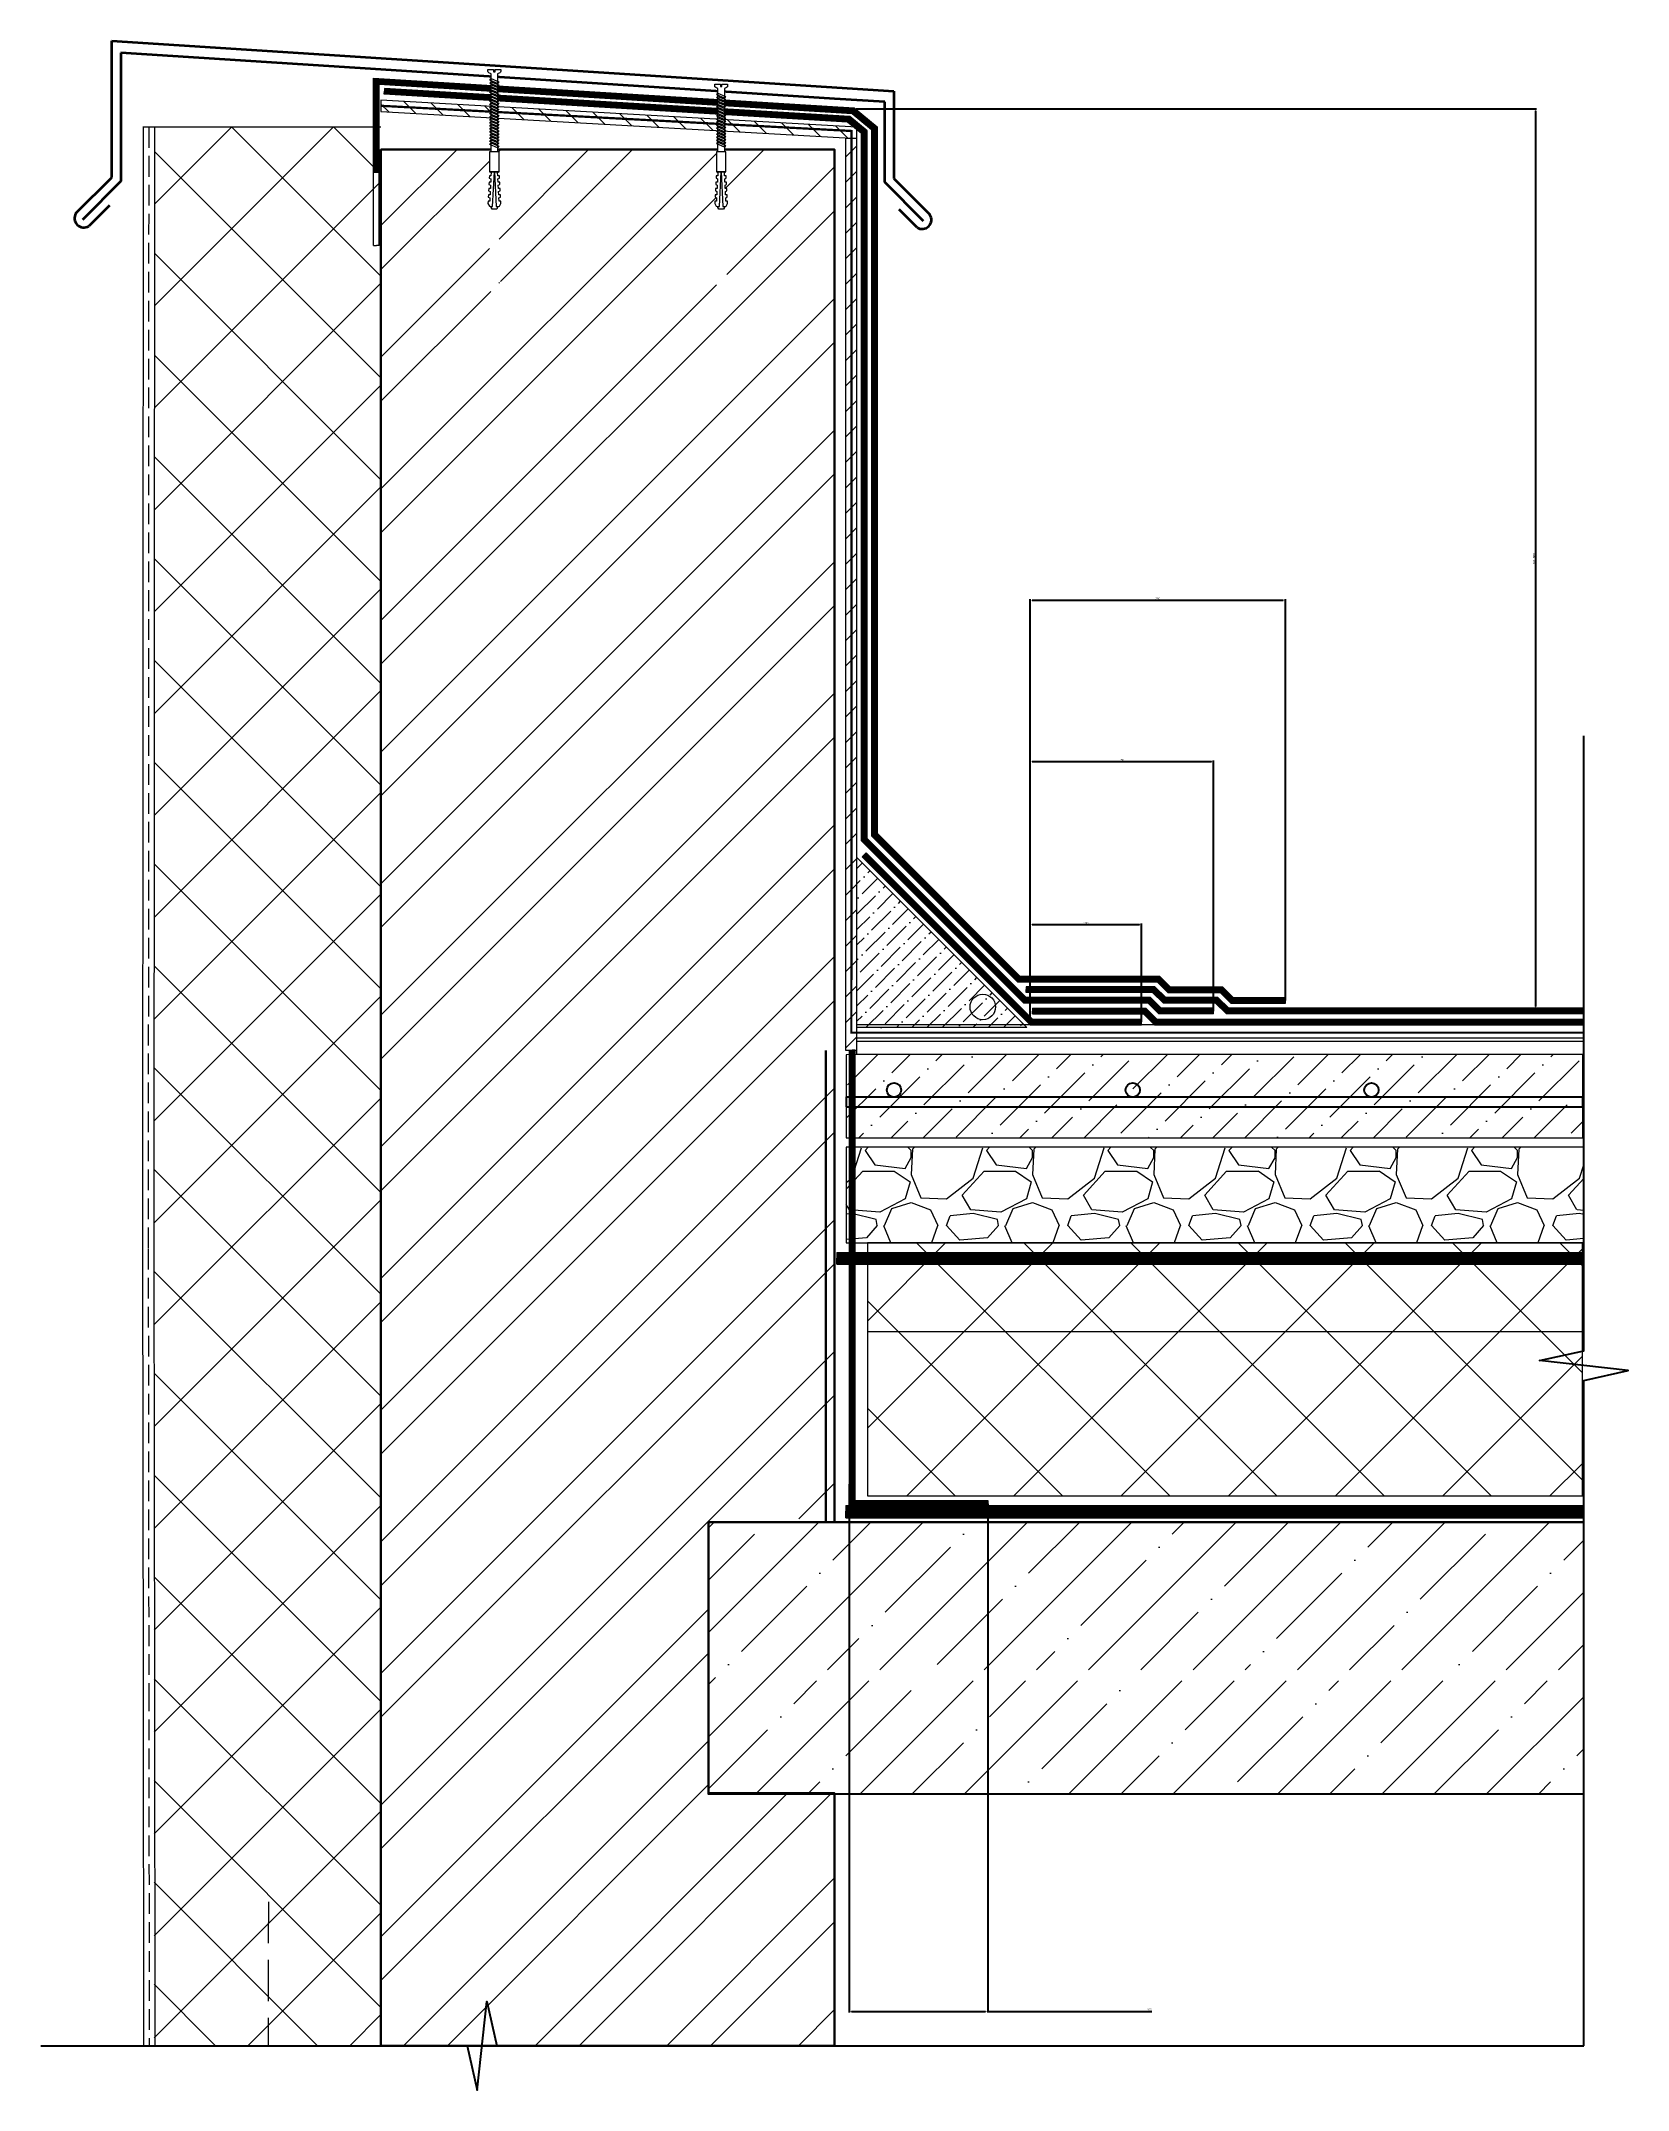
# Model space of a CAD drawing. Header units: millimetres. Extents: x -4447806 to 13389969, y -2188499 to 852203.
# Drawn here: x 4552282 to 4554201, y -558041 to -555565 of the extents above; entities that cross this region are included whole.
import ezdxf

# ---------------------------------------------------------------- set-up
doc = ezdxf.new("R2010")
doc.units = ezdxf.units.MM
doc.set_wipeout_variables(frame=1)
for name, pattern in [('GOST2.303 4', [7, 5, -2, 0]), ('ГОСТ 2.303 4', [7, 5, -2, 0]), ('пунктирнаяX2', [12.7, 0, -12.7]), ('штриховая', [19.049999999999997, 12.7, -6.35]), ('штриховая 50', [1, 0.5, -0.5])]:
    doc.linetypes.add(name, pattern=pattern)
for name, color, linetype, lineweight in [('!!!_АР_перегородки блоки', 7, 'Continuous', 5), ('0.15', 10, 'Continuous', 15), ('0.2', 7, 'Continuous', 20), ('0.35', 30, 'Continuous', 30), ('TN-ГИДРОИЗОЛЯЦИЯ БИТУМАЯ ВЕРХНЯЯ', 32, 'Continuous', 15), ('TN-ГИДРОИЗОЛЯЦИЯ БИТУМАЯ нижняя', 173, 'Continuous', 15), ('TN-ГИДРОИЗОЛЯЦИЯ УСИЛЕНИЕ', 1, 'Continuous', 15), ('TN-ГРУНТОВКА', 6, 'Continuous', 15), ('TN-КЕРАМЗИТОВАЯ РАЗУКЛОНКА', 26, 'Continuous', 15), ('TN-КРЕПЕЖ', 7, 'Continuous', 15), ('TN-МЕТАЛЛ КОНСТРУКЦИИ', 162, 'Continuous', 35), ('TN-ПАРОИЗОЛЯЦИЯ', 7, 'Continuous', 15), ('TN-СИСТЕМА', 243, 'Continuous', 15), ('TN-СТЯЖКА', 7, 'Continuous', 15), ('АР_Размеры', 175, 'Continuous', 9), ('АР_Штриховка', 252, 'Continuous', 0), ('Маркировка потолков', 7, 'Continuous', 9), ('СПДС_Выноски', 251, 'Continuous', 18)]:
    doc.layers.add(name, color=color, linetype=linetype, lineweight=lineweight)
doc.styles.add('Arial', font='ariali.ttf')
doc.styles.get("Standard").update_dxf_attribs({"font": 'arial.ttf'})
doc.dimstyles.new('ISO-25', dxfattribs={"dimtxt": 2.5, "dimasz": 2.5, "dimexe": 1.25, "dimexo": 0.625, "dimtad": 1, "dimtxsty": 'Standard', "dimcen": 2.5, "dimadec": 0, "dimazin": 0, "dimtfac": 1, "dimtmove": 0, "dimatfit": 3, "dimfxl": 1, "dimarcsym": 0})

msp = doc.modelspace()

# ---------------------------------------------------------------- blocks, each defined once
blk = doc.blocks.new('*D1230')
at = {"layer": 'Defpoints', "color": 0, "lineweight": 5, "ltscale": 500, "transparency": 16777216}
for p in [(4553612.812753477, -556632.6040171906), (4553478.288411235, -556750.2626277232), (4553612.812753477, -556750.2626277232)]:
    blk.add_point(p, dxfattribs=at)
at = {"layer": 'АР_Размеры', "color": 0, "lineweight": -2, "ltscale": 500, "transparency": 16777216}
for p, q in [((4553478.288411235, -556749.6376277232), (4553478.288411235, -556631.3540171906)), ((4553480.788411235, -556632.6040171906), (4553610.312753477, -556632.6040171906)), ((4553612.812753477, -556749.6376277232), (4553612.812753477, -556631.3540171906))]:
    blk.add_line(p, q, dxfattribs=at)
at = {"layer": 'АР_Размеры', "color": 0, "lineweight": 5, "ltscale": 500, "transparency": 16777216}
for points in [[(4553480.788411235, -556632.187350524), (4553480.788411235, -556633.0206838573), (4553478.288411235, -556632.6040171906)], [(4553610.312753477, -556632.187350524), (4553610.312753477, -556633.0206838573), (4553612.812753477, -556632.6040171906)]]:
    blk.add_solid(points, dxfattribs=at)
at = {"layer": 'АР_Размеры', "color": 0, "lineweight": 13, "ltscale": 500, "transparency": 16777216, "insert": (4553545.550582469, -556630.7025847214), "char_height": 2.5, "attachment_point": 5}
blk.add_mtext('100', dxfattribs=at)
blk = doc.blocks.new('*D1231')
at = {"layer": 'Defpoints', "color": 0, "lineweight": 5, "ltscale": 500, "transparency": 16777216}
for p in [(4553699.769141853, -556435.5502164955), (4553478.288411235, -556750.2626277232), (4553699.769141853, -556737.2400800029)]:
    blk.add_point(p, dxfattribs=at)
at = {"layer": 'АР_Размеры', "color": 0, "lineweight": -2, "ltscale": 500, "transparency": 16777216}
for p, q in [((4553478.288411235, -556749.6376277232), (4553478.288411235, -556434.3002164955)), ((4553480.788411235, -556435.5502164955), (4553697.269141853, -556435.5502164955)), ((4553699.769141853, -556736.6150800029), (4553699.769141853, -556434.3002164955))]:
    blk.add_line(p, q, dxfattribs=at)
at = {"layer": 'АР_Размеры', "color": 0, "lineweight": 5, "ltscale": 500, "transparency": 16777216}
for points in [[(4553480.788411235, -556435.1335498289), (4553480.788411235, -556435.9668831622), (4553478.288411235, -556435.5502164955)], [(4553697.269141853, -556435.1335498289), (4553697.269141853, -556435.9668831622), (4553699.769141853, -556435.5502164955)]]:
    blk.add_solid(points, dxfattribs=at)
at = {"layer": 'АР_Размеры', "color": 0, "lineweight": 13, "ltscale": 500, "transparency": 16777216, "insert": (4553589.028776544, -556433.6487840263), "char_height": 2.5, "attachment_point": 5}
blk.add_mtext('150', dxfattribs=at)
blk = doc.blocks.new('*D1232')
at = {"layer": 'Defpoints', "color": 0, "lineweight": 5, "ltscale": 500, "transparency": 16777216}
for p in [(4553786.725530229, -556240.3803793645), (4553786.725530229, -556720.790546048), (4553478.288411235, -556750.2626277232)]:
    blk.add_point(p, dxfattribs=at)
at = {"layer": 'АР_Размеры', "color": 0, "lineweight": -2, "ltscale": 500, "transparency": 16777216}
for p, q in [((4553478.288411235, -556749.6376277232), (4553478.288411235, -556239.1303793645)), ((4553480.788411235, -556240.3803793645), (4553784.225530229, -556240.3803793645)), ((4553786.725530229, -556720.165546048), (4553786.725530229, -556239.1303793645))]:
    blk.add_line(p, q, dxfattribs=at)
at = {"layer": 'АР_Размеры', "color": 0, "lineweight": 5, "ltscale": 500, "transparency": 16777216}
for points in [[(4553480.788411235, -556239.9637126978), (4553480.788411235, -556240.7970460311), (4553478.288411235, -556240.3803793645)], [(4553784.225530229, -556239.9637126978), (4553784.225530229, -556240.7970460311), (4553786.725530229, -556240.3803793645)]]:
    blk.add_solid(points, dxfattribs=at)
at = {"layer": 'АР_Размеры', "color": 0, "lineweight": 13, "ltscale": 500, "transparency": 16777216, "insert": (4553632.506970732, -556238.4789468952), "char_height": 2.5, "attachment_point": 5}
blk.add_mtext('200', dxfattribs=at)
blk = doc.blocks.new('*D1233')
at = {"layer": 'Defpoints', "color": 0, "lineweight": 5, "ltscale": 500, "transparency": 16777216}
for p in [(4553259.512444951, -557308.2971352207), (4553426.854872196, -557332.286038892), (4553426.854872196, -557946.2450991163)]:
    blk.add_point(p, dxfattribs=at)
at = {"layer": 'АР_Размеры', "color": 0, "lineweight": -2, "ltscale": 500, "transparency": 16777216}
for p, q in [((4553259.512444951, -557308.9221352207), (4553259.512444951, -557947.4950991163)), ((4553426.854872196, -557332.911038892), (4553426.854872196, -557947.4950991163)), ((4553262.012444951, -557946.2450991163), (4553424.354872196, -557946.2450991163)), ((4553426.854872196, -557946.2450991163), (4553625.385058763, -557946.2450991163))]:
    blk.add_line(p, q, dxfattribs=at)
at = {"layer": 'АР_Размеры', "color": 0, "lineweight": 5, "ltscale": 500, "transparency": 16777216}
for points in [[(4553262.012444951, -557945.8284324497), (4553262.012444951, -557946.661765783), (4553259.512444951, -557946.2450991163)], [(4553424.354872196, -557945.8284324497), (4553424.354872196, -557946.661765783), (4553426.854872196, -557946.2450991163)]]:
    blk.add_solid(points, dxfattribs=at)
at = {"layer": 'АР_Размеры', "color": 0, "lineweight": 13, "ltscale": 500, "transparency": 16777216, "insert": (4553622.120222473, -557944.3436666471), "char_height": 2.5, "attachment_point": 5}
blk.add_mtext('150', dxfattribs=at)
blk = doc.blocks.new('*D1234')
at = {"layer": 'Defpoints', "color": 0, "lineweight": 5, "ltscale": 500, "transparency": 16777216}
for p in [(4553267.033724654, -555646.5524809237), (4553894.820841972, -556734.2665224647), (4554089.22566248, -556734.2665224647)]:
    blk.add_point(p, dxfattribs=at)
at = {"layer": 'АР_Размеры', "color": 0, "lineweight": -2, "ltscale": 500, "transparency": 16777216}
for p, q in [((4553267.658724654, -555646.5524809237), (4554090.47566248, -555646.5524809237)), ((4554089.22566248, -555649.0524809237), (4554089.22566248, -556731.7665224647)), ((4553895.445841972, -556734.2665224647), (4554090.47566248, -556734.2665224647))]:
    blk.add_line(p, q, dxfattribs=at)
at = {"layer": 'АР_Размеры', "color": 0, "lineweight": 5, "ltscale": 500, "transparency": 16777216}
for points in [[(4554088.808995813, -555649.0524809237), (4554089.642329147, -555649.0524809237), (4554089.22566248, -555646.5524809237)], [(4554088.808995813, -556731.7665224647), (4554089.642329147, -556731.7665224647), (4554089.22566248, -556734.2665224647)]]:
    blk.add_solid(points, dxfattribs=at)
at = {"layer": 'АР_Размеры', "color": 0, "lineweight": 13, "ltscale": 500, "transparency": 16777216, "insert": (4554087.32423001, -556190.4095016953), "char_height": 2.5, "attachment_point": 5, "rotation": 90}
blk.add_mtext('min. 600', dxfattribs=at)
blk = doc.blocks.new('*U707')
at = {"lineweight": 9, "transparency": 33554559}
h = blk.add_hatch(dxfattribs=at)
h.set_pattern_fill('ANSI36', color=256, scale=3)
h.set_pattern_definition([(45, (-256.1303792933202, -130.4572748134536), (5.0513940681014, 18.52177824970513), [23.8125, -4.762499999999999, 0, -4.762499999999999])])
h.paths.add_polyline_path([(308.4839045930126, 34.8208975489657), (-2.526330872438262e-12, 34.72162712319194), (0, 0), (308.4839277403724, -0.0001095534916218373)])
at = {"lineweight": 20}
blk.add_lwpolyline([(308.4839045930126, 34.8208975489657), (-2.526330872438262e-12, 34.72162712319194), (0, 0), (308.4839277403724, -0.0001095534916218373)], close=True, dxfattribs=at)
at = {"lineweight": 25}
blk.add_lwpolyline([(8.449697398228218e-14, 12.99999999997946), (308.4839277403726, 13.00009096087662), (308.4839277403722, 17.0000909609177), (-1.997201203217579e-13, 17.00000000002054)], close=True, dxfattribs=at)
for centre in [(19.99999999999958, 20.00000000002054), (119.9999999999996, 20.00000000002054), (219.9999999999996, 20.00000000002054)]:
    blk.add_circle(centre, 3, dxfattribs=at)
blk = doc.blocks.new('*U708')
at = {"lineweight": 9, "transparency": 33554559}
h = blk.add_hatch(dxfattribs=at)
h.set_pattern_fill('GRAVEL', color=256, scale=2)
h.set_pattern_definition([(228.0127875, (-219.1211134862953, -69.19990919296006), (-406.4000000319161, -457.1999999716357), [6.8344288, -676.6096727913]), (184.969741, (-223.6931134862953, -74.27990919296005), (609.5999997588101, 50.80000289395848), [11.72809439999994, -1161.080977870472]), (132.5104471, (-235.3771134862952, -75.29590919296007), (508.0000002145498, -558.7999998049191), [8.2696304, -818.6944558819999]), (267.273689, (-255.1891134862952, -87.99590919296006), (50.8000001063945, 1015.999999994663), [10.68009039999994, -1057.328748514752]), (292.83365418, (-255.6971134862953, -98.66390919296006), (-254.0000000212682, 609.5999999911091), [10.47267399999994, -1036.796154906872]), (357.2736889999999, (-251.6331134862953, -108.31590919296), (-1015.999999994663, 50.80000010639456), [10.68009039999994, -1057.328748514752]), (37.69424047, (-240.9651134862953, -108.82390919296), (-660.3999999707179, -508.0000000380082), [14.1238732, -1398.26230628494]), (72.25532837, (-229.7891134862953, -100.1879091929601), (355.6000000955858, 1117.599999969577), [13.3343904, -1320.1051320381]), (121.42956562, (-225.7251134862953, -87.48790919296005), (-406.4000000576624, 660.3999999645204), [10.71626, -1060.91091397424]), (175.2363583, (-231.3131134862953, -78.34390919296004), (558.7999999919905, -50.80000008778512), [12.23426559999994, -599.478738999996]), (222.3974378, (-243.5051134862953, -77.32790919296005), (-609.5999999804932, -558.8000000212799), [15.8215584, -1566.33545024354]), (138.81407483, (-204.8971134862954, -88.50390919296004), (-355.5999999786702, 304.8000000247836), [5.400090799999999, -534.61131648688]), (171.4692344, (-208.9611134862953, -84.94790919296005), (660.4000000177931, -101.5999998847469), [10.2736396, -1017.0927799408]), (225, (-219.1211134862953, -83.42390919296005), (-7.105427357601002e-15, -50.80000000000479), [7.1841868, -64.65786216856]), (203.19859051, (-222.6771134862953, -77.32790919296005), (254.0000000069218, 101.5999999821867), [3.868826399999984, -383.0124473778779]), (291.80140949, (-226.2331134862953, -78.85190919296005), (-50.80000001062992, 152.3999999964574), [5.4713124, -268.0950598]), (30.96375653, (-224.2011134862953, -83.93190919296003), (152.4000000037277, 101.5999999944225), [8.886393199999938, -287.3259630581981]), (161.56505118, (-216.5811134862953, -79.35990919296003), (101.6000000026517, -50.79999999467507), [6.4257428, -154.21796233656]), (16.389540334, (-255.6971134862953, -78.85190919296005), (508.0000000000029, 152.4000000000049), [9.00176, -891.1765334507801]), (70.34617594, (-247.0611134862953, -76.31190919296003), (-203.2000000185863, -558.7999999934082), [7.5519788, -747.644313564]), (293.19859051, (-216.5811134862953, -69.19990919296006), (-101.5999999822652, 254.0000000071057), [7.73760199999997, -379.143671777878]), (343.6104596700001, (-213.5331134862953, -76.31190919296003), (-508.0000000106457, 152.3999999644572), [9.001759999999939, -891.176533450796]), (339.44395478, (-255.6971134862953, -110.34790919296), (-253.9999999999972, 101.6000000000042), [8.680703999999936, -425.3546862621181]), (294.7751406, (-247.5691134862952, -113.39590919296), (-254.0000003023386, 558.7999998625452), [7.2734424, -720.0718676144]), (66.80140949, (-216.0731134862953, -119.99990919296), (101.599999984046, 254.000000006386), [7.737602000000001, -379.1436717778799]), (17.35402464, (-213.0251134862953, -112.8879091929601), (-660.3999999868604, -203.2000000426493), [8.515654800000002, -843.047519604]), (69.44395478, (-240.9651134862953, -119.99990919296), (-101.6000000017692, -253.9999999992926), [4.340351999999999, -429.6950382621201]), (101.309932474, (-219.1211134862953, -119.99990919296), (-50.800000000008, 203.2000000000074), [2.590292, -256.43989929052]), (165.963756532, (-219.6291134862953, -117.4599091929601), (152.3999999999903, -50.7999999999973), [10.472674, -198.98109178138]), (186.00900596, (-229.7891134862953, -114.91990919296), (507.9999999973074, 50.80000002658707), [9.705339999999937, -960.8272972667361]), (303.69006753, (-224.2011134862953, -88.50390919296004), (-50.80000000705937, 101.599999996474), [7.3264776, -175.8355271936]), (353.15722659, (-220.1371134862952, -94.59990919296004), (863.6000000053136, -101.5999999547879), [12.7911352, -1266.32018130062]), (60.9453959, (-207.4371134862953, -96.12390919296004), (-203.2000000055937, -355.5999999968051), [5.2301648, -517.7878463622]), (90, (-204.8971134862954, -91.55190919296004), (-50.8, 50.8), [3.048, -47.752]), (120.25643716, (-230.8051134862953, -113.39590919296), (203.1999999751433, -355.6000000141959), [7.0573392, -698.678815464]), (48.01278749999999, (-234.3611134862953, -107.29990919296), (406.4000000335068, 457.1999999702041), [13.6688576, -669.7752439912999]), (0, (-225.2171134862953, -97.13990919296006), (50.8, 50.8), [13.208, -37.592]), (325.3048465, (-212.0091134862953, -97.13990919296006), (508.0000001924306, -355.5999997250915), [8.0321912, -795.1863344828]), (254.0546040999999, (-205.4051134862953, -101.7119091929601), (-50.79999999645113, -203.2000000008949), [7.396581599999999, -362.43300077544]), (207.64597536, (-207.4371134862953, -108.82390919296), (-965.2000000354669, -507.999999932615), [12.04290199999994, -1192.249288458752]), (175.42607874, (-218.1051134862953, -114.4119091929601), (-660.3999999999766, 50.79999999998956), [12.7405892, -1261.3169291248])])
h.paths.add_polyline_path([(308.9171704000379, 39.99989029265119), (-2.910383045673371e-12, 40), (0, 0), (308.9171917081552, -0.0001097073588939906)])
at = {"lineweight": 20}
blk.add_lwpolyline([(308.9171704000379, 39.99989029265119), (-2.910383045673371e-12, 40), (0, 0), (308.9171917081552, -0.0001097073588939906)], close=True, dxfattribs=at)
blk = doc.blocks.new('*U709')
at = {"lineweight": 9, "transparency": 33554559}
h = blk.add_hatch(dxfattribs=at)
h.set_pattern_fill('ANSI37', color=256, scale=10)
h.set_pattern_definition([(45, (-700.4078191414401, 10.02729160312289), (-22.45064030267288, 22.45064030267288), []), (135, (-700.4078191414401, 10.02729160312289), (-22.45064030267288, -22.45064030267288), [])])
h.paths.add_polyline_path([(299.5921808585527, 110.0272916031229), (-7.252994944812564e-12, 110.0272545182455), (0, 4), (299.59218085856, 4.000037084877355)])
at = {"lineweight": 20}
blk.add_lwpolyline([(299.5921808585527, 110.0272916031229), (-7.252994944812564e-12, 110.0272545182455), (0, 4), (299.59218085856, 4.000037084877355)], close=True, dxfattribs=at)
blk = doc.blocks.new('*U728')
blk.add_lwpolyline([(-7.725966488115434e-15, -34.79465979695361), (-2.220446049250313e-16, -1), (2.25, -0.5000000000000004), (-2.25, 6.106226635438361e-16), (1.110223024625157e-16, 0.5000000000000002), (7.927632270728093e-15, 31.735894880339)])
blk = doc.blocks.new('*U710')
blk.add_lwpolyline([(-5.030420524545047e-15, -22.65499999985797), (-2.220446049250313e-16, -1), (2.25, -0.5000000000000004), (-2.25, 6.106226635438361e-16), (1.110223024625157e-16, 0.5000000000000002), (1.391763983342159e-14, 55.715091171266)])
blk = doc.blocks.new('Дюбель')
at = {"color": 7, "lineweight": 0}
blk.add_wipeout([(-48.0651588266287, -2.8000000000029104), (-48.999999999999545, -2.8000000000029104), (-50.39999999999827, -2.1000000000058243), (-50.39999999999918, 2.099999999991269), (-48.999999999999545, 2.8000000000029104), (-48.0651588266287, 2.8000000000029104), (-48.12808034949239, 1.5993858216388652), (-17.609980870576692, 0), (-48.12808034949239, -1.5993858216243062)], dxfattribs=at)
blk.add_wipeout([(-17.500000000000004, 4.19999999999709), (-18.272311013067338, 2.8385538207221614), (-21.068473710380204, 2.9850944982026775), (-20.995203371639946, 4.383175846858649), (-23.09232539462437, 4.493081354958129), (-23.86463640769171, 3.1316351756831864), (-26.66079910500457, 3.2781758531637024), (-26.587528766264313, 4.676257201819681), (-28.68465078924919, 4.786162709919154), (-29.456961802316528, 3.4247165306442113), (-32.2531244996303, 3.5712572081247345), (-32.179854160890045, 4.969338556780713), (-34.2769761838731, 5.079244064880179), (-35.04928719694226, 3.7177978856052505), (-37.845449894253306, 3.8643385630857665), (-37.77217955551305, 5.262419911741745), (-39.869301578497925, 5.372325419841218), (-40.64161259156708, 4.01087924056629), (-43.43777528887904, 4.1574199180467915), (-43.36450495013878, 5.555501266702777), (-45.46162697312366, 5.66540677480225), (-47.98153967201188, 4.395548518950818), (-48.12808034949239, 1.5993858216388546), (-17.609980870576695, 3.552713678800501e-15), (-48.12808034949239, -1.5993858216243098), (-47.98153967201188, -4.395548518936273), (-45.46162697312366, -5.66540677480225), (-43.36450495013878, -5.555501266688221), (-43.43777528887904, -4.157419918032243), (-40.64161259156708, -4.010879240551731), (-39.869301578497925, -5.372325419841218), (-37.77217955551305, -5.262419911727189), (-37.845449894253306, -3.864338563071211), (-35.04928719694226, -3.7177978855906986), (-34.2769761838731, -5.079244064880186), (-32.179854160890045, -4.969338556766157), (-32.2531244996303, -3.571257208110179), (-29.456961802316528, -3.4247165306296665), (-28.68465078924919, -4.786162709919154), (-26.587528766264313, -4.676257201805125), (-26.66079910500457, -3.278175853149154), (-23.86463640769171, -3.1316351756686345), (-23.09232539462437, -4.493081354958122), (-20.995203371639946, -4.383175846844093), (-21.068473710380204, -2.985094498188122), (-18.272311013067338, -2.8385538207076024), (-17.500000000000004, -4.199999999997086)], dxfattribs=at)
blk.add_wipeout([(0, -4.19999999999709), (0, 4.19999999999709), (-17.5, 4.19999999999709), (-17.5, -4.19999999999709)], dxfattribs=at)
at = {"color": 7}
for points in [[(-48.0651588266287, -2.80000000000291), (-48.99999999999955, -2.80000000000291), (-50.39999999999827, -2.100000000005821), (-50.39999999999918, 2.099999999991269), (-48.99999999999955, 2.80000000000291), (-48.0651588266287, 2.80000000000291), (-48.12808034949239, 1.599385821638862), (-17.60998087057669, 0), (-48.12808034949239, -1.59938582162431)], [(-17.5, 4.19999999999709), (-18.27231101306734, 2.838553820722154), (-21.0684737103802, 2.98509449820267), (-20.99520337163995, 4.383175846858649), (-23.09232539462437, 4.493081354958122), (-23.86463640769171, 3.131635175683186), (-26.66079910500457, 3.278175853163702), (-26.58752876626431, 4.676257201819681), (-28.68465078924919, 4.786162709919154), (-29.45696180231653, 3.424716530644218), (-32.2531244996303, 3.571257208124734), (-32.17985416089005, 4.969338556780713), (-34.2769761838731, 5.079244064880186), (-35.04928719694226, 3.71779788560525), (-37.84544989425331, 3.864338563085767), (-37.77217955551305, 5.262419911741745), (-39.86930157849793, 5.372325419841218), (-40.64161259156708, 4.010879240566283), (-43.43777528887904, 4.157419918046799), (-43.36450495013878, 5.555501266702777), (-45.46162697312366, 5.66540677480225), (-47.98153967201188, 4.395548518950818), (-48.12808034949239, 1.599385821638862), (-17.60998087057669, 0), (-48.12808034949239, -1.59938582162431), (-47.98153967201188, -4.395548518936266), (-45.46162697312366, -5.66540677480225), (-43.36450495013878, -5.555501266688225), (-43.43777528887904, -4.157419918032247), (-40.64161259156708, -4.010879240551731), (-39.86930157849793, -5.372325419841218), (-37.77217955551305, -5.262419911727193), (-37.84544989425331, -3.864338563071215), (-35.04928719694226, -3.717797885590699), (-34.2769761838731, -5.079244064880186), (-32.17985416089005, -4.969338556766161), (-32.2531244996303, -3.571257208110183), (-29.45696180231653, -3.424716530629667), (-28.68465078924919, -4.786162709919154), (-26.58752876626431, -4.676257201805129), (-26.66079910500457, -3.27817585314915), (-23.86463640769171, -3.131635175668634), (-23.09232539462437, -4.493081354958122), (-20.99520337163995, -4.383175846844097), (-21.0684737103802, -2.985094498188118), (-18.27231101306734, -2.838553820707602), (-17.5, -4.19999999999709)], [(0, -4.19999999999709), (0, 4.19999999999709), (-17.5, 4.19999999999709), (-17.5, -4.19999999999709), (0, -4.19999999999709)]]:
    blk.add_lwpolyline(points, close=True, dxfattribs=at)
blk = doc.blocks.new('*U793')
at = {"color": 252, "lineweight": 0, "ltscale": 100, "style": 'Arial', "flags": 9}
for tag, p in [('ОПИСАНИЕ', (-13.8658116470855, 67.0244914338055)), ('ТИП', (16.0652242553199, 69.05749163275247))]:
    blk.add_attdef(tag, p, '', height=24.99999999999999, rotation=93.88572233190601, dxfattribs=at)
at = {"color": 251, "lineweight": 0}
blk.add_wipeout([(64.2198373180913, 3.0555406165967796), (63.84034394769138, 8.642667318426186), (5.197839777222569, 4.659503386668023), (4.212110132247616, 6.58780734758774), (3.615576031556813, 7.210341813749919), (2.7748507843854213, 7.4016090446008995), (1.1102817573502222, 7.288546831379889), (1.4491151238411248, 2.3000408476492806), (3.444517517334816, 2.435574194245744), (3.5393908599541675, 1.0387925187732971), (1.543988466458515, 0.9032591722058667), (1.8828218328770845, -4.085246811533292), (3.547390859989221, -3.972184598307055), (4.3545308492422095, -3.668989722699794), (4.861405776631827, -2.9715086098247436), (5.577333147692073, -0.9276233151056079)], dxfattribs=at)
at = {"color": 7}
blk.add_line((60.95324475394788, 8.446567415489382), (12.78036887252619, 5.174530103741559), dxfattribs=at)
blk.add_lwpolyline([(12.78036887252617, 5.174530103741554), (5.19783977722255, 4.659503386668023), (4.212110132243908, 6.587807347594952, 0.3000622232486483), (2.774850784382576, 7.401609044600701), (1.110281757349945, 7.28854683138351), (1.449115123841102, 2.300040847649276), (3.444517517335043, 2.43557419424211), (3.539390859954145, 1.038792518773295), (1.543988466458479, 0.9032591722058685), (1.882821832949638, -4.085246811528366), (3.547390859996542, -3.972184598306559, 0.3000622232492791), (4.861405776631795, -2.971508609824748), (5.577333147692055, -0.9276233151056092), (13.15986224299608, -0.4125965980379935)], format="xyb", dxfattribs=at)
for points in [[(13.96910075112459, -0.3576313144042425), (10.72150068913283, 6.137220018557853), (9.399262354320458, 4.944875359527892), (12.6468624163123, -1.549975973434193)], [(16.66289398234108, -0.1746612964990162), (13.41529392034932, 6.32019003646308), (12.09305558553694, 5.127845377433118), (15.34065564752878, -1.367005955528966)], [(19.35668721355757, 0.008308721406210529), (16.1090871515658, 6.503160054368307), (14.78684881675343, 5.310815395338345), (18.03444887874527, -1.18403593762374)], [(22.05048044477406, 0.1912787393114368), (18.80288038278229, 6.686130072273532), (17.48064204796992, 5.493785413243572), (20.72824210996176, -1.001065919718513)], [(24.74427367599054, 0.3742487572166635), (21.49667361399878, 6.869100090178759), (20.1744352791864, 5.676755431148798), (23.42203534117824, -0.8180959018132867)], [(27.43806690720703, 0.5572187751218898), (24.19046684521526, 7.052070108083985), (22.86822851040289, 5.859725449054025), (26.11582857239473, -0.6351258839080605)], [(30.13186013842352, 0.7401887930271165), (26.88426007643175, 7.235040125989212), (25.56202174161938, 6.042695466959252), (28.80962180361122, -0.4521558660028338)], [(32.82565336964, 0.9231588109323428), (29.57805330764824, 7.418010143894438), (28.25581497283586, 6.225665484864478), (31.5034150348277, -0.2691858480976075)], [(35.5194466008565, 1.106128828837569), (32.27184653886473, 7.600980161799665), (30.94960820405236, 6.408635502769704), (34.1972082660442, -0.08621583019238077)], [(38.21323983207298, 1.289098846742796), (34.96563977008121, 7.783950179704892), (33.64340143526884, 6.591605520674931), (36.89100149726067, 0.09675418771284594)], [(40.90703306328946, 1.472068864648022), (37.65943300129769, 7.966920197610118), (36.33719466648532, 6.774575538580157), (39.58479472847716, 0.2797242056180718)], [(43.60082629450595, 1.655038882553249), (40.35322623251418, 8.149890215515345), (39.03098789770181, 6.957545556485384), (42.27858795969365, 0.4626942235232985)], [(46.29461952572243, 1.838008900458475), (43.04701946373066, 8.332860233420572), (41.72478112891829, 7.14051557439061), (44.97238119091013, 0.6456642414285252)], [(48.98841275693892, 2.020978918363701), (45.74081269494715, 8.515830251325797), (44.41857436013478, 7.323485592295836), (47.66617442212662, 0.828634259333751)], [(51.68220598815541, 2.203948936268928), (48.43460592616364, 8.698800269231024), (47.11236759135127, 7.506455610201063), (50.35996765334311, 1.011604277238978)]]:
    blk.add_lwpolyline(points, close=True, dxfattribs=at)
blk.add_lwpolyline([(13.15986224299607, -0.4125965980379909), (61.3327381244935, 2.859440713669848)], dxfattribs=at)
at = {"color": 7, "xscale": -1, "rotation": 3.885722331906001}
blk.add_blockref('Дюбель', (61.14299143918612, 5.653004064551995), dxfattribs=at)
at = {"color": 7}
for points in [[(54.3759992193719, 2.386918954174154), (51.12839915738013, 8.88177028713625), (49.80616082256776, 7.68942562810629), (53.0537608845596, 1.194574295144204)], [(57.06979245058839, 2.569888972079381), (53.82219238859662, 9.064740305041477), (52.49995405378425, 7.872395646011516), (55.74755411577609, 1.377544313049431)]]:
    blk.add_lwpolyline(points, close=True, dxfattribs=at)
blk = doc.blocks.new('*U794')
at = {"color": 252, "lineweight": 0, "ltscale": 100, "style": 'Arial', "flags": 9}
for tag, p in [('ОПИСАНИЕ', (-13.8658116470855, 67.0244914338055)), ('ТИП', (16.0652242553199, 69.05749163275247))]:
    blk.add_attdef(tag, p, '', height=24.99999999999999, rotation=93.88572233190601, dxfattribs=at)
at = {"color": 251, "lineweight": 0}
blk.add_wipeout([(77.11994426191964, 3.9317521873808268), (76.74045089151974, 9.51887888921023), (5.197839777222583, 4.659503386668023), (4.212110132247631, 6.587807347587732), (3.615576031556813, 7.210341813749917), (2.774850784385407, 7.401609044600891), (1.1102817573502222, 7.28854683137988), (1.449115123841139, 2.3000408476492753), (3.4445175173348304, 2.4355741942457394), (3.5393908599541817, 1.0387925187732963), (1.543988466458515, 0.903259172205872), (1.8828218328770845, -4.085246811533294), (3.547390859989221, -3.972184598307056), (4.3545308492422095, -3.6689897226997994), (4.861405776631827, -2.9715086098247445), (5.5773331476921015, -0.9276233151056079)], dxfattribs=at)
at = {"color": 7}
blk.add_line((73.85335169777625, 9.322778986273422), (12.78036887252619, 5.174530103741559), dxfattribs=at)
blk.add_lwpolyline([(12.78036887252617, 5.174530103741554), (5.19783977722255, 4.659503386668023), (4.212110132243908, 6.587807347594952, 0.3000622232486483), (2.774850784382576, 7.401609044600701), (1.110281757349945, 7.28854683138351), (1.449115123841102, 2.300040847649276), (3.444517517335043, 2.43557419424211), (3.539390859954145, 1.038792518773295), (1.543988466458479, 0.9032591722058685), (1.882821832949638, -4.085246811528366), (3.547390859996542, -3.972184598306559, 0.3000622232492791), (4.861405776631795, -2.971508609824748), (5.577333147692055, -0.9276233151056092), (13.15986224299608, -0.4125965980379935)], format="xyb", dxfattribs=at)
for points in [[(13.96910075112459, -0.3576313144042425), (10.72150068913283, 6.137220018557853), (9.399262354320458, 4.944875359527892), (12.6468624163123, -1.549975973434193)], [(16.66289398234108, -0.1746612964990157), (13.41529392034932, 6.32019003646308), (12.09305558553694, 5.127845377433119), (15.34065564752878, -1.367005955528966)], [(19.35668721355757, 0.008308721406210529), (16.1090871515658, 6.503160054368307), (14.78684881675343, 5.310815395338345), (18.03444887874527, -1.18403593762374)], [(22.05048044477406, 0.1912787393114372), (18.80288038278229, 6.686130072273533), (17.48064204796992, 5.493785413243572), (20.72824210996176, -1.001065919718513)], [(24.74427367599054, 0.3742487572166635), (21.49667361399878, 6.869100090178759), (20.1744352791864, 5.676755431148798), (23.42203534117824, -0.8180959018132867)], [(27.43806690720703, 0.5572187751218902), (24.19046684521526, 7.052070108083986), (22.86822851040289, 5.859725449054025), (26.11582857239473, -0.63512588390806)], [(30.13186013842352, 0.7401887930271169), (26.88426007643175, 7.235040125989213), (25.56202174161938, 6.042695466959252), (28.80962180361122, -0.4521558660028333)], [(32.82565336964001, 0.9231588109323432), (29.57805330764824, 7.418010143894438), (28.25581497283587, 6.225665484864479), (31.50341503482771, -0.269185848097607)], [(35.5194466008565, 1.106128828837569), (32.27184653886473, 7.600980161799665), (30.94960820405236, 6.408635502769704), (34.1972082660442, -0.08621583019238077)], [(38.21323983207299, 1.289098846742796), (34.96563977008122, 7.783950179704892), (33.64340143526885, 6.591605520674931), (36.89100149726069, 0.09675418771284594)], [(40.90703306328947, 1.472068864648023), (37.6594330012977, 7.966920197610118), (36.33719466648533, 6.774575538580158), (39.58479472847716, 0.2797242056180727)], [(43.60082629450596, 1.65503888255325), (40.35322623251419, 8.149890215515345), (39.03098789770182, 6.957545556485385), (42.27858795969365, 0.4626942235232994)], [(46.29461952572245, 1.838008900458476), (43.04701946373068, 8.332860233420572), (41.72478112891831, 7.140515574390611), (44.97238119091015, 0.6456642414285261)], [(48.98841275693892, 2.020978918363702), (45.74081269494715, 8.515830251325799), (44.41857436013478, 7.323485592295837), (47.66617442212662, 0.8286342593337519)], [(51.68220598815541, 2.203948936268929), (48.43460592616364, 8.698800269231025), (47.11236759135127, 7.506455610201064), (50.35996765334311, 1.011604277238979)], [(54.3759992193719, 2.386918954174154), (51.12839915738013, 8.88177028713625), (49.80616082256776, 7.68942562810629), (53.0537608845596, 1.194574295144204)], [(57.06979245058839, 2.569888972079381), (53.82219238859662, 9.064740305041477), (52.49995405378425, 7.872395646011516), (55.74755411577609, 1.377544313049431)], [(59.76358568180488, 2.752858989984608), (56.51598561981311, 9.247710322946704), (55.19374728500074, 8.055365663916742), (58.44134734699258, 1.560514330954658)], [(62.45737891302137, 2.935829007889835), (59.2097788510296, 9.43068034085193), (57.88754051621723, 8.238335681821969), (61.13514057820907, 1.743484348859885)]]:
    blk.add_lwpolyline(points, close=True, dxfattribs=at)
blk.add_lwpolyline([(13.15986224299607, -0.4125965980379909), (74.23284506832186, 3.735652284453888)], dxfattribs=at)
at = {"color": 7, "xscale": -1, "rotation": 3.885722331906001}
blk.add_blockref('Дюбель', (74.04309838301448, 6.529215635336035), dxfattribs=at)
at = {"color": 7}
for points in [[(65.15117214423786, 3.118799025795061), (61.90357208224609, 9.613650358757157), (60.58133374743372, 8.421305699727196), (63.82893380942556, 1.926454366765111)], [(67.84496537545434, 3.301769043700287), (64.59736531346256, 9.796620376662382), (63.27512697865019, 8.604275717632422), (66.52272704064202, 2.109424384670337)], [(70.53875860667083, 3.484739061605514), (67.29115854467905, 9.979590394567609), (65.96892020986668, 8.787245735537649), (69.21652027185851, 2.292394402575564)]]:
    blk.add_lwpolyline(points, close=True, dxfattribs=at)

# ---------------------------------------------------------------- dimensions: what is measured, and where the dimension line sits
at = {"layer": 'АР_Размеры', "lineweight": 13, "ltscale": 500}
dim = msp.add_linear_dim(base=(4554089.22566248, -556734.2665224647), p1=(4553267.033724653, -555646.5524809235), p2=(4553894.82084197, -556734.2665224645), angle=90, text='min. 600', dimstyle='ISO-25', dxfattribs=at)
dim.commit()
dim.dimension.update_dxf_attribs({"geometry": '*D1234', "text_midpoint": (4554087.32423001, -556190.4095016953)})
for base, p2, text, picture, middle in [((4553786.725530229, -556240.3803793645), (4553786.725530229, -556720.790546048), '200', '*D1232', (4553632.506970732, -556238.4789468952)), ((4553699.769141853, -556435.5502164955), (4553699.769141853, -556737.2400800029), '150', '*D1231', (4553589.028776544, -556433.6487840263))]:
    dim = msp.add_linear_dim(base=base, p1=(4553478.288411235, -556750.2626277232), p2=p2, text=text, dimstyle='ISO-25', dxfattribs=at)
    dim.commit()
    dim.dimension.update_dxf_attribs({"geometry": picture, "text_midpoint": middle})
for base, p1, p2, text, picture, middle in [((4553612.812753477, -556632.6040171906), (4553478.288411235, -556750.2626277232), (4553612.812753477, -556750.2626277232), '100', '*D1230', (4553545.550582469, -556632.6040171906)), ((4553426.854872196, -557946.2450991163), (4553259.512444951, -557308.2971352207), (4553426.854872196, -557332.286038892), '150', '*D1233', (4553622.120222473, -557946.2450991163))]:
    dim = msp.add_linear_dim(base=base, p1=p1, p2=p2, text=text, dimstyle='ISO-25', dxfattribs=at)
    dim.commit()
    dim.dimension.update_dxf_attribs({"geometry": picture, "text_midpoint": middle, "dimtype": 160})

# ---------------------------------------------------------------- hatches: boundary and pattern name
at = {"layer": '!!!_АР_перегородки блоки', "lineweight": 5, "true_color": 0x000000}
h = msp.add_hatch(dxfattribs=at)
h.set_pattern_fill('ANSI32', color=18, scale=300, angle=180, style=0)
h.set_pattern_definition([(225, (3969483.65437112, -672094.7972918525), (79.54951288348659, -79.54951288348661), []), (225, (3969430.62136262, -672094.7972918525), (79.54951288348659, -79.54951288348661), [])])
h.paths.add_polyline_path([(4553241.696598032, -556019.9325633962), (4553227.303196015, -556019.9325633962), (4553226.244516175, -556018.0663004575), (4553222.411551784, -556018.2671776274), (4553222.511990355, -556020.1836598514), (4553219.637267005, -556020.3343177076), (4553218.578587392, -556018.4680547689), (4553214.745623002, -556018.6689319388), (4553214.846061572, -556020.5854141344), (4553211.971338222, -556020.736072019), (4553210.912658383, -556018.8698090804), (4553207.079693992, -556019.0706862502), (4553207.180132562, -556020.987168446), (4553204.305409212, -556021.1378263305), (4553203.2467296, -556019.2715633918), (4553199.413765209, -556019.4724405333), (4553199.514203779, -556021.3889227574), (4553196.639480429, -556021.5395806419), (4553195.580800817, -556019.6733177032), (4553191.747836199, -556019.8741948447), (4553191.84827477, -556021.7906770688), (4553188.973551647, -556021.9413349249), (4553185.519269206, -556020.2006202282), (4553185.404644479, -556018.013451099), (4553182.204056934, -556018.013451099), (4553182.204056934, -556011.2965580734), (4553185.439127697, -556009.6790227483), (4553185.519269206, -556008.1498327815), (4553188.973551647, -556006.4091180847), (4553191.84827477, -556006.5597759408), (4553191.747836199, -556008.476258165), (4553195.580800817, -556008.6771353348), (4553196.639480429, -556006.8108723961), (4553199.514203779, -556006.9615302522), (4553199.413765209, -556008.8780124763), (4553203.2467296, -556009.0788896462), (4553204.305409212, -556007.2126267075), (4553207.180132562, -556007.3632845636), (4553207.079693992, -556009.2797667878), (4553210.912658383, -556009.4806439293), (4553211.971338222, -556007.614381019), (4553214.846061572, -556007.7650388752), (4553218.578587392, -556009.8823982407), (4553219.637267005, -556008.0161353304), (4553222.511990355, -556008.1667931866), (4553222.411551784, -556010.0832754106), (4553226.244516175, -556010.2841525523), (4553227.303196015, -556008.4178896418), (4553241.696598032, -556008.4178896418), (4553241.696598032, -555694.7996107421), (4553108.455373068, -555694.7996107421), (4553108.455373068, -555801.7770191624), (4553110.374485394, -555801.7770191624), (4553110.374485394, -555825.7659228337), (4553108.50822237, -555826.8246025307), (4553108.709099739, -555830.6575669504), (4553110.625581821, -555830.5571283796), (4553110.776239677, -555833.4318517016), (4553108.90997688, -555834.4905313984), (4553109.110854022, -555838.3234958466), (4553111.027336104, -555838.2230572475), (4553111.177993961, -555841.0977805693), (4553109.311731163, -555842.1564602663), (4553109.512608305, -555845.9894247145), (4553111.429090387, -555845.8889861153), (4553111.579748243, -555848.7637094656), (4553109.713485446, -555849.8223891342), (4553109.914362588, -555853.6553535822), (4553111.830844671, -555853.5549150115), (4553111.981502753, -555856.4296383334), (4553110.115239729, -555857.4883180021), (4553110.316116871, -555861.3212824501), (4553112.23259918, -555861.2208438794), (4553112.383257036, -555864.0955672013), (4553110.64254234, -555867.5498496429), (4553108.455373068, -555867.6644743407), (4553108.455373068, -555870.8650617731), (4553101.738480043, -555870.8650617731), (4553100.120944661, -555867.6299910946), (4553098.591754722, -555867.5498496429), (4553096.851040026, -555864.0955672013), (4553097.001697882, -555861.2208438794), (4553098.918180191, -555861.3212824501), (4553099.119057333, -555857.4883180021), (4553097.252794309, -555856.4296383334), (4553097.403452165, -555853.5549150115), (4553099.319934474, -555853.6553535822), (4553099.520811616, -555849.8223891342), (4553097.654548819, -555848.7637094656), (4553097.805206675, -555845.8889861153), (4553099.721688757, -555845.9894247145), (4553099.922565899, -555842.1564602663), (4553098.056303103, -555841.0977805693), (4553098.206960957, -555838.2230572475), (4553100.12344304, -555838.3234958466), (4553100.324320182, -555834.4905313984), (4553098.458057385, -555833.4318517016), (4553098.555372074, -555831.5749770621), (4553099.676656878, -555695.8467454494), (4552834.296473838, -555695.8467454494), (4552834.296473838, -555801.187810427), (4552836.215586164, -555801.187810427), (4552836.215586164, -555825.1767141267), (4552834.34932314, -555826.2353937954), (4552834.550200509, -555830.0683582434), (4552836.466682591, -555829.9679196727), (4552836.617340447, -555832.8426429946), (4552834.75107765, -555833.9013226916), (4552834.951954792, -555837.7342871113), (4552836.868436875, -555837.6338485405), (4552837.019094731, -555840.5085718625), (4552835.152831933, -555841.5672515593), (4552835.353709076, -555845.4002159792), (4552837.270191157, -555845.2997774084), (4552837.420849014, -555848.1745007302), (4552835.554586217, -555849.2331804272), (4552835.755463358, -555853.066144847), (4552837.671945441, -555852.9657062762), (4552837.822603524, -555855.8404295981), (4552835.956340499, -555856.8991092951), (4552836.157217641, -555860.7320737431), (4552838.07369995, -555860.6316351441), (4552838.224357806, -555863.5063584943), (4552836.48364311, -555866.9606409359), (4552834.296473838, -555867.0752656055), (4552834.296473838, -555870.2758530378), (4552827.579580814, -555870.2758530378), (4552825.962045431, -555867.0407823876), (4552824.432855492, -555866.9606409359), (4552822.692140796, -555863.5063584943), (4552822.842798652, -555860.6316351441), (4552824.759280961, -555860.7320737431), (4552824.960158103, -555856.8991092951), (4552823.09389508, -555855.8404295981), (4552823.244552935, -555852.9657062762), (4552825.161035244, -555853.066144847), (4552825.361912386, -555849.2331804272), (4552823.495649589, -555848.1745007302), (4552823.646307445, -555845.2997774084), (4552825.562789528, -555845.4002159792), (4552825.763666669, -555841.5672515593), (4552823.897403873, -555840.5085718625), (4552824.048061728, -555837.6338485405), (4552825.96454381, -555837.7342871113), (4552826.165420952, -555833.9013226916), (4552824.299158156, -555832.8426429946), (4552824.449816011, -555829.9679196727), (4552826.366298093, -555830.0683582434), (4552826.567175236, -555826.2353937954), (4552824.700912438, -555825.1767141267), (4552824.700912438, -555801.187810427), (4552824.88330071, -555694.7996107421), (4552693.378799573, -555694.7996107421), (4552693.378799573, -557987.7627862752), (4553241.696598032, -557987.7627862752), (4553241.733946917, -557683.3904557124), (4553089.275076503, -557683.3904557124), (4553089.275076503, -557354.8525795048), (4553241.696598032, -557349.2972918525)])
at = {"layer": 'TN-СТЯЖКА'}
h = msp.add_hatch(dxfattribs=at)
h.set_pattern_fill('ANSI31', color=256, scale=6.853972480741564, angle=90)
h.set_pattern_definition([(135, (4184624.941627947, -603007.0439701902), (-15.38760708095474, -15.38760708095473), [])])
h.paths.add_polyline_path([(4553268.735947104, -555682.4314766659), (4553268.735947104, -555668.7234139347), (4552693.378799573, -555636.0410758632), (4552693.378799573, -555649.749020802)])
h = msp.add_hatch(dxfattribs=at)
h.set_pattern_fill('ANSI31', color=256, scale=6.853972480741564)
h.set_pattern_definition([(45, (4505930.415522428, -187994.9734114248), (-15.38760708095474, 15.38760708095474), [])])
h.paths.add_polyline_path([(4553255.028015897, -556784.3815925155), (4553268.736078741, -556784.3815925155), (4553268.735947558, -555682.4314757581), (4553255.028002506, -555682.4314757581)])
h = msp.add_hatch(dxfattribs=at)
h.set_pattern_fill('ANSI36', color=256, scale=4.112383488444939)
h.set_pattern_definition([(45, (4505930.415522428, -187920.7114298212), (6.924423186429638, 25.38955168357532), [32.64204393953172, -6.528408787906341, 0, -6.528408787906341])])
h.paths.add_polyline_path([(4553268.736078741, -556757.0671255924), (4553268.736078741, -556551.4479511702), (4553474.355253164, -556757.0671255924)])
at = {"layer": 'АР_Штриховка', "ltscale": 100}
h = msp.add_hatch(dxfattribs=at)
h.set_pattern_fill('ANSI37', color=256, scale=27.41588992296625)
h.set_pattern_definition([(45, (4815087.005995349, -114721.1241152348), (-61.55042832381896, 61.55042832381894), []), (135, (4815087.005995349, -114721.1241152348), (-61.55042832381897, -61.55042832381893), [])])
h.paths.add_polyline_path([(4552418.973969988, -557987.7627863035), (4552620.47260108, -557987.7627862752), (4552693.378799573, -557987.7627862752), (4552693.675659146, -555668.7235732041), (4552419.633853063, -555668.5766757685)])
at = {"layer": 'Маркировка потолков', "lineweight": 9, "ltscale": 5000, "transparency": 33554610}
h = msp.add_hatch(dxfattribs=at)
h.set_pattern_fill('ANSI35', color=256, scale=356.9777333719564)
h.set_pattern_definition([(45, (3969483.65437112, -672094.7972918525), (-63.10534399997843, 63.10534399997843), []), (45, (3969546.759715014, -672094.7972918525), (-63.10534399997843, 63.10534399997843), [111.5555416787364, -22.31110833574728, 0, -22.31110833574728])])
h.paths.add_polyline_path([(4554147.408474292, -557683.8432585747), (4554147.408474292, -557354.8525795048), (4553089.275076503, -557354.8525795048), (4553089.275076503, -557683.8432585747)])
h.paths.add_polyline_path([(4554147.408474745, -557546.7638089315), (4554147.408474292, -557533.3708427305), (4553214.960089393, -557533.3708427021), (4553214.960089393, -557546.7638089599)])

# ---------------------------------------------------------------- linework, layer by layer
at = {"layer": '0.15', "linetype": 'ГОСТ 2.303 4', "ltscale": 10}
msp.add_lwpolyline([(4552557.204998616, -557813.9618985553), (4552556.998105437, -557987.7627862752)], dxfattribs=at)
at = {"layer": '0.2'}
for points in [[(4552405.710812939, -555668.5692124618), (4552405.144844459, -557017.7512141305), (4552405.144654948, -557017.919649903)], [(4552419.410556327, -555668.4223150262), (4552418.837380948, -557031.4591590978), (4552418.837206643, -557031.2976536725)], [(4552405.129443839, -557017.7512141305), (4552405.782742796, -557558.4845776453), (4552406.332215572, -557987.7627862752)], [(4552418.837380948, -557031.4591590978), (4552419.490679905, -557558.4698760062), (4552420.040169022, -557987.7627862752)]]:
    msp.add_lwpolyline(points, dxfattribs=at)
at = {"layer": '0.2', "ltscale": 10}
msp.add_lwpolyline([(4552693.378799573, -555668.7234140765), (4552405.637332717, -555668.5691730841)], dxfattribs=at)
at = {"layer": '0.2', "linetype": 'GOST2.303 4', "ltscale": 5}
for points in [[(4552412.560755104, -555668.5692124618), (4552411.991112591, -557024.6051866), (4552411.991112591, -557024.6051866)], [(4552411.983412281, -557024.6051866), (4552412.636711237, -557558.4772682176), (4552413.163444404, -557987.7627862752)]]:
    msp.add_lwpolyline(points, dxfattribs=at)
at = {"layer": '0.35', "color": 18, "ltscale": 200, "true_color": 0x000000}
for points in [[(4552693.378799573, -557682.5834006511), (4552693.378799573, -555695.8467454494), (4553241.696598032, -555695.8467454494), (4553241.696598032, -557354.8712828271)], [(4554147.408474064, -557354.9824208147), (4553089.275076503, -557354.8525795048), (4553089.275076503, -557683.3717478071), (4554147.408474064, -557683.5015891171)], [(4552693.378799573, -557682.5834006511), (4552693.378799573, -557987.7627862752), (4553241.696598032, -557987.7627862752), (4553241.696598032, -557682.5834006511), (4553089.275076503, -557682.5834006511)], [(4553241.696598032, -557682.5834006511), (4553089.275076503, -557682.5834006511)]]:
    msp.add_lwpolyline(points, dxfattribs=at)
at = {"layer": 'TN-ГИДРОИЗОЛЯЦИЯ БИТУМАЯ ВЕРХНЯЯ', "linetype": 'Continuous', "ltscale": 50}
for p, q in [((4552684.436647794, -555811.5717785384), (4552684.436647794, -555609.6219352956)), ((4552684.436647794, -555609.6219352956), (4553265.544290279, -555645.3186006586)), ((4552691.290620276, -555811.5717785384), (4552691.290620276, -555616.9098576298)), ((4552691.290620276, -555616.9098576298), (4553262.893069855, -555652.0226317039)), ((4553262.893069855, -555652.0226317039), (4553286.556261467, -555671.625741028)), ((4553265.544290279, -555645.3186006586), (4553293.410233397, -555668.4033619328)), ((4553286.556261467, -555671.625741028), (4553286.55640737, -556525.1242828176)), ((4553293.410233397, -555668.4033619328), (4553293.410379365, -556522.285273975)), ((4552684.436647794, -555811.5717785384), (4552687.863634035, -555811.5717785384)), ((4552691.290620276, -555811.5717785384), (4552687.863634035, -555811.5717785384)), ((4553286.55640737, -556525.1242828176), (4553463.031547635, -556701.599423111)), ((4553293.410379365, -556522.285273975), (4553465.870555992, -556694.7454506303)), ((4553463.031547635, -556701.599423111), (4553631.550208599, -556701.599423111)), ((4553465.870555992, -556694.7454506303), (4553634.389216947, -556694.7454506303)), ((4553631.550208599, -556701.599423111), (4553644.572756377, -556714.6219708312)), ((4553634.389216947, -556694.7454506303), (4553647.411764725, -556707.7679983506)), ((4553628.995100928, -556707.7679983506), (4553473.498987895, -556707.7679983506)), ((4553473.498987895, -556707.7679983506), (4553473.498987895, -556711.1949845909)), ((4553473.498987895, -556714.6219708312), (4553473.498987895, -556711.1949845909)), ((4553626.156092583, -556714.6219708312), (4553473.498987895, -556714.6219708312)), ((4553639.17864036, -556727.644518523), (4553626.156092583, -556714.6219708312)), ((4553642.017648704, -556720.7905460424), (4553628.995100928, -556707.7679983506)), ((4553705.163257723, -556720.7905460424), (4553642.017648704, -556720.7905460424)), ((4553644.572756377, -556714.6219708312), (4553707.718365167, -556714.6219708312)), ((4553647.411764725, -556707.7679983506), (4553710.557373512, -556707.7679983506)), ((4553718.1858055005, -556733.8130937626), (4553705.163257723, -556720.7905460424)), ((4553707.718365167, -556714.6219708312), (4553720.740912945, -556727.644518523)), ((4553710.557373512, -556707.7679983506), (4553723.579921289, -556720.7905460424)), ((4553723.579921289, -556720.7905460424), (4553786.725530229, -556720.7905460424)), ((4553786.725530229, -556720.7905460424), (4553786.725530229, -556724.2175322827)), ((4553786.725530229, -556727.644518523), (4553786.725530229, -556724.2175322827)), ((4553702.324249375, -556727.644518523), (4553639.17864036, -556727.644518523)), ((4553715.346797152, -556740.6670662432), (4553702.324249375, -556727.644518523)), ((4554147.408474064, -556740.6670662432), (4553715.346797152, -556740.6670662432)), ((4554147.408474064, -556733.8130937626), (4553718.1858055005, -556733.8130937626)), ((4553720.740912945, -556727.644518523), (4553786.725530229, -556727.644518523)), ((4554147.408474064, -556733.8130937626), (4554147.408474064, -556737.2400800029)), ((4554147.408474064, -556740.6670662432), (4554147.408474064, -556737.2400800029))]:
    msp.add_line(p, q, dxfattribs=at)
at = {"layer": 'TN-ГИДРОИЗОЛЯЦИЯ БИТУМАЯ ВЕРХНЯЯ', "linetype": 'пунктирнаяX2', "ltscale": 50}
for p, q in [((4552687.863634035, -555811.5717785384), (4552687.863634035, -555613.2658964627)), ((4552687.863634035, -555613.2658964627), (4553264.218680067, -555648.6706161812)), ((4553264.218680067, -555648.6706161812), (4553289.983247432, -555670.0145514804)), ((4553289.983247432, -555670.0145514804), (4553289.983393367, -556523.7047783963)), ((4553289.983393367, -556523.7047783963), (4553464.451051814, -556698.1724368706)), ((4553464.451051814, -556698.1724368706), (4553632.969712773, -556698.1724368706)), ((4553632.969712773, -556698.1724368706), (4553645.992260551, -556711.1949845909)), ((4553627.575596755, -556711.1949845909), (4553473.498987895, -556711.1949845909)), ((4553640.598144532, -556724.2175322827), (4553627.575596755, -556711.1949845909)), ((4553703.743753549, -556724.2175322827), (4553640.598144532, -556724.2175322827)), ((4553645.992260551, -556711.1949845909), (4553709.137869339, -556711.1949845909)), ((4553716.766301326, -556737.2400800029), (4553703.743753549, -556724.2175322827)), ((4553709.137869339, -556711.1949845909), (4553722.160417117, -556724.2175322827)), ((4553722.160417117, -556724.2175322827), (4553786.725530229, -556724.2175322827)), ((4554147.408474064, -556737.2400800029), (4553716.766301326, -556737.2400800029))]:
    msp.add_line(p, q, dxfattribs=at)
at = {"layer": 'TN-ГИДРОИЗОЛЯЦИЯ БИТУМАЯ ВЕРХНЯЯ', "color": 18, "linetype": 'штриховая 50', "ltscale": 50, "true_color": 0x000000, "const_width": 6.853972480741564}
for points in [[(4553786.725530229, -556724.2175322827), (4553722.160417117, -556724.2175322827), (4553709.137869339, -556711.1949845909), (4553645.992260551, -556711.1949845909), (4553632.969712773, -556698.1724368706), (4553464.451051814, -556698.1724368706), (4553289.983393367, -556523.7047783963), (4553289.983247432, -555670.0145514804), (4553264.218680067, -555648.6706161812), (4552687.863634035, -555613.2658964627), (4552687.863634035, -555724.2506155192)], [(4554147.408474064, -556737.2400800029), (4553716.766301326, -556737.2400800029), (4553703.743753549, -556724.2175322827), (4553640.598144532, -556724.2175322827), (4553627.575596755, -556711.1949845909), (4553473.498987895, -556711.1949845909)]]:
    msp.add_lwpolyline(points, dxfattribs=at)
at = {"layer": 'TN-ГИДРОИЗОЛЯЦИЯ БИТУМАЯ нижняя', "linetype": 'Continuous', "ltscale": 50}
for p, q in [((4552697.290570175, -555628.7049150846), (4552697.496917378, -555625.2841468195)), ((4553257.552338708, -555662.5009632119), (4552697.290570175, -555628.7049150846)), ((4552697.703264581, -555621.8633785543), (4552697.496917378, -555625.2841468195)), ((4553260.2119595, -555655.7949655253), (4552697.703264581, -555621.8633785543)), ((4553274.219110964, -555676.3945258975), (4553257.552338708, -555662.5009632119)), ((4553281.073082896, -555673.18497489), (4553260.2119595, -555655.7949655253)), ((4553274.219256869, -556531.2037959405), (4553274.219110964, -555676.3945258975)), ((4553281.073228864, -556528.3647870988), (4553281.073082896, -555673.18497489)), ((4553473.498987751, -556720.7905460424), (4553281.073228864, -556528.3647870988)), ((4553470.659979394, -556727.644518523), (4553274.219256869, -556531.2037959405)), ((4553623.600985139, -556720.7905460424), (4553473.498987751, -556720.7905460424)), ((4553636.6235329155, -556733.8130937626), (4553623.600985139, -556720.7905460424)), ((4553620.761976791, -556727.644518523), (4553470.659979394, -556727.644518523)), ((4553481.127419654, -556733.8130937626), (4553481.127419654, -556737.2400800029)), ((4553481.127419654, -556733.8130937626), (4553618.206869365, -556733.8130937626)), ((4553481.127419654, -556740.6670662432), (4553481.127419654, -556737.2400800029)), ((4553481.127419654, -556740.6670662432), (4553615.367860981, -556740.6670662432)), ((4553615.367860981, -556740.6670662432), (4553628.390408531, -556753.6896139635)), ((4553618.206869365, -556733.8130937626), (4553631.229416914, -556746.8356414828)), ((4553633.784524567, -556740.6670662432), (4553620.761976791, -556727.644518523)), ((4553631.229416914, -556746.8356414828), (4554147.408474064, -556746.8356414828)), ((4553699.769141853, -556740.6670662432), (4553633.784524567, -556740.6670662432)), ((4553699.769141853, -556733.8130937626), (4553636.6235329155, -556733.8130937626)), ((4553699.769141853, -556733.8130937626), (4553699.769141853, -556737.2400800029)), ((4553699.769141853, -556740.6670662432), (4553699.769141853, -556737.2400800029)), ((4554147.408474064, -556746.8356414828), (4554147.408474064, -556750.2626277232)), ((4554147.408474064, -556753.6896139635), (4554147.408474064, -556750.2626277232)), ((4553628.390408531, -556753.6896139635), (4554147.408474064, -556753.6896139635))]:
    msp.add_line(p, q, dxfattribs=at)
at = {"layer": 'TN-ГИДРОИЗОЛЯЦИЯ БИТУМАЯ нижняя', "linetype": 'пунктирнаяX2', "ltscale": 50}
for p, q in [((4553258.882149104, -555659.1479643686), (4552697.496917378, -555625.2841468195)), ((4553277.64609693, -555674.7897503937), (4553258.882149104, -555659.1479643686)), ((4553277.646242866, -556529.7842915197), (4553277.64609693, -555674.7897503937)), ((4553472.079483572, -556724.2175322827), (4553277.646242866, -556529.7842915197)), ((4553622.181480965, -556724.2175322827), (4553472.079483572, -556724.2175322827)), ((4553635.204028741, -556737.2400800029), (4553622.181480965, -556724.2175322827)), ((4553481.127419654, -556737.2400800029), (4553616.787365173, -556737.2400800029)), ((4553616.787365173, -556737.2400800029), (4553629.809912723, -556750.2626277232)), ((4553629.809912723, -556750.2626277232), (4554147.408474064, -556750.2626277232)), ((4553699.769141853, -556737.2400800029), (4553635.204028741, -556737.2400800029))]:
    msp.add_line(p, q, dxfattribs=at)
at = {"layer": 'TN-ГИДРОИЗОЛЯЦИЯ БИТУМАЯ нижняя', "linetype": 'Continuous'}
for p, q in [((4553244.36597108, -557028.8106242609), (4553244.36597108, -557036.0253321426)), ((4553244.36597108, -557028.8106242609), (4554147.179363285, -557028.8106242609)), ((4553244.36597108, -557043.2400400243), (4553244.36597108, -557036.0253321426)), ((4553244.36597108, -557043.2400400243), (4554147.179363285, -557043.2400400243)), ((4554147.179363285, -557028.8106242609), (4554147.179363285, -557036.0253321426)), ((4554147.179363285, -557043.2400400243), (4554147.179363285, -557036.0253321426))]:
    msp.add_line(p, q, dxfattribs=at)
at = {"layer": 'TN-ГИДРОИЗОЛЯЦИЯ БИТУМАЯ нижняя', "linetype": 'пунктирнаяX2'}
msp.add_line((4553244.36597108, -557036.0253321426), (4554147.179363285, -557036.0253321426), dxfattribs=at)
at = {"layer": 'TN-ГИДРОИЗОЛЯЦИЯ БИТУМАЯ нижняя', "color": 18, "linetype": 'штриховая 50', "ltscale": 50, "true_color": 0x000000, "const_width": 6.853972480741564}
for points in [[(4552697.496917378, -555625.2841468195), (4553258.882149104, -555659.1479643686), (4553277.64609693, -555674.7897503937), (4553277.646242866, -556529.7842915197), (4553472.079483572, -556724.2175322827), (4553622.181480965, -556724.2175322827), (4553635.204028741, -556737.2400800029), (4553699.769141853, -556737.2400800029)], [(4553481.127419654, -556737.2400800029), (4553616.787365173, -556737.2400800029), (4553629.809912723, -556750.2626277232), (4554147.408474064, -556750.2626277232)]]:
    msp.add_lwpolyline(points, dxfattribs=at)
at = {"layer": 'TN-ГИДРОИЗОЛЯЦИЯ БИТУМАЯ нижняя', "linetype": 'штриховая 50', "ltscale": 10, "const_width": 14.42941576335903}
msp.add_lwpolyline([(4553244.36597108, -557036.0253321426), (4554147.179363285, -557036.0253321426)], dxfattribs=at)
at = {"layer": 'TN-ГИДРОИЗОЛЯЦИЯ УСИЛЕНИЕ', "linetype": 'Continuous', "ltscale": 50}
for p, q in [((4553275.222997657, -556550.6242003264), (4553277.646242866, -556548.2009551163)), ((4553275.222997657, -556550.6242003264), (4553478.288411379, -556753.6896139635)), ((4553280.069488076, -556545.7777099062), (4553277.646242866, -556548.2009551163)), ((4553280.069488076, -556545.7777099062), (4553481.127419736, -556746.8356414828)), ((4553481.127419736, -556746.8356414828), (4553612.812753477, -556746.8356414828)), ((4553612.812753477, -556746.8356414828), (4553612.812753477, -556750.2626277232)), ((4553612.812753477, -556753.6896139635), (4553612.812753477, -556750.2626277232)), ((4553478.288411379, -556753.6896139635), (4553612.812753477, -556753.6896139635))]:
    msp.add_line(p, q, dxfattribs=at)
at = {"layer": 'TN-ГИДРОИЗОЛЯЦИЯ УСИЛЕНИЕ', "linetype": 'пунктирнаяX2', "ltscale": 50}
for p, q in [((4553277.646242866, -556548.2009551163), (4553479.707915558, -556750.2626277232)), ((4553479.707915558, -556750.2626277232), (4553612.812753477, -556750.2626277232))]:
    msp.add_line(p, q, dxfattribs=at)
at = {"layer": 'TN-ГИДРОИЗОЛЯЦИЯ УСИЛЕНИЕ', "color": 18, "linetype": 'штриховая 50', "ltscale": 50, "true_color": 0x000000, "const_width": 6.853972480741564}
msp.add_lwpolyline([(4553277.646242866, -556548.2009551163), (4553479.707915558, -556750.2626277232), (4553612.812753477, -556750.2626277232)], dxfattribs=at)
at = {"layer": 'TN-ГРУНТОВКА', "color": 18, "linetype": 'штриховая', "ltscale": 20, "true_color": 0x000000, "const_width": 2.741588992296626}
for points in [[(4552693.378799573, -555642.8950483326), (4553262.290979109, -555673.3411396284), (4553262.009463643, -556763.2168493763), (4554147.179363285, -556763.2168493763)], [(4553231.2415685, -556784.5424306205), (4553231.241595735, -557354.6961121167)]]:
    msp.add_lwpolyline(points, dxfattribs=at)
at = {"layer": 'TN-МЕТАЛЛ КОНСТРУКЦИИ', "color": 18, "true_color": 0x000000}
for p, q in [((4552367.779842323, -555729.5762642444), (4552367.779842323, -555564.5430323432)), ((4552367.779842323, -555564.5430323432), (4553313.319061688, -555625.2044553452)), ((4552693.378799573, -555599.16808182), (4552378.76097271, -555578.9836572313)), ((4552378.76097271, -555578.9836572313), (4552378.76097271, -555734.1039029997)), ((4553241.696598032, -555634.3456156377), (4552693.378799573, -555599.16808182)), ((4553302.37422203, -555638.2384113398), (4553241.696598032, -555634.3456156377)), ((4553313.319061914, -555625.2044554019), (4553313.319061914, -555730.7661046002)), ((4553302.37422203, -555735.3300340285), (4553302.374222257, -555638.2384113115)), ((4552324.581370501, -555772.7747359243), (4552367.779842323, -555729.5762642444)), ((4552378.76097271, -555734.1039029997), (4552332.335755257, -555780.5291205952)), ((4553349.213183627, -555782.1689955688), (4553302.37422203, -555735.3300340285)), ((4553313.319061914, -555730.7661046002), (4553356.967568156, -555774.414610898)), ((4552365.002351275, -555763.3712938905), (4552340.090139786, -555788.2835052658)), ((4553341.458798871, -555789.9233802396), (4553319.756263328, -555768.2208446676))]:
    msp.add_line(p, q, dxfattribs=at)
for centre, radius, start, end in [((4552334.133358468, -555778.7315172418), 11.25716300304106, 148.0516273643746, 301.9483654196869), ((4553347.573308767, -555780.5291206235), 11.20889551441782, 236.9407913619507, 33.05919689937222)]:
    msp.add_arc(centre, radius, start, end, dxfattribs=at)
at = {"layer": 'TN-ПАРОИЗОЛЯЦИЯ', "linetype": 'Continuous', "ltscale": 40}
for p, q in [((4553259.512524976, -556784.5424296099), (4553259.512444587, -557335.7130251323)), ((4553259.512524976, -556784.5424296099), (4553262.939511217, -556784.5424301098)), ((4553266.366497458, -556784.5424306097), (4553262.939511217, -556784.5424301098)), ((4553266.366497458, -556784.5424306097), (4553266.366418067, -557328.8590526517)), ((4553255.404543085, -557342.6718964423), (4553255.404543085, -557346.0988826826)), ((4553255.404543085, -557342.6718964423), (4554147.408474064, -557342.6718964423)), ((4553255.404543085, -557349.5258689229), (4553255.404543085, -557346.0988826826)), ((4553259.512444587, -557335.7130251323), (4553426.854872196, -557335.7130251323)), ((4553266.366418067, -557328.8590526517), (4553426.854872196, -557328.8590526517)), ((4553426.854872196, -557328.8590526517), (4553426.854872196, -557332.286038892)), ((4553426.854872196, -557335.7130251323), (4553426.854872196, -557332.286038892)), ((4554147.408474064, -557342.6718964423), (4554147.408474064, -557346.0988826826)), ((4554147.408474064, -557349.5258689229), (4554147.408474064, -557346.0988826826)), ((4553255.404543085, -557349.5258689229), (4554147.408474064, -557349.5258689229))]:
    msp.add_line(p, q, dxfattribs=at)
at = {"layer": 'TN-ПАРОИЗОЛЯЦИЯ', "linetype": 'пунктирнаяX2', "ltscale": 40}
for p, q in [((4553262.939511217, -556784.5424301098), (4553262.939431327, -557332.286038892)), ((4553255.404543085, -557346.0988826826), (4554147.408474064, -557346.0988826826)), ((4553262.939431327, -557332.286038892), (4553426.854872196, -557332.286038892))]:
    msp.add_line(p, q, dxfattribs=at)
at = {"layer": 'TN-ПАРОИЗОЛЯЦИЯ', "linetype": 'Continuous', "ltscale": 10}
for p, q in [((4553255.404543085, -557334.7929122761), (4553255.404543085, -557342.0076201578)), ((4553255.404543085, -557334.7929122761), (4554147.408474064, -557334.7929122761)), ((4553255.404543085, -557349.2223280395), (4553255.404543085, -557342.0076201578)), ((4554147.408474064, -557334.7929122761), (4554147.408474064, -557342.0076201578)), ((4554147.408474064, -557349.2223280395), (4554147.408474064, -557342.0076201578)), ((4553255.404543085, -557349.2223280395), (4554147.408474064, -557349.2223280395))]:
    msp.add_line(p, q, dxfattribs=at)
at = {"layer": 'TN-ПАРОИЗОЛЯЦИЯ', "linetype": 'пунктирнаяX2', "ltscale": 10}
msp.add_line((4553255.404543085, -557342.0076201578), (4554147.408474064, -557342.0076201578), dxfattribs=at)
at = {"layer": 'TN-ПАРОИЗОЛЯЦИЯ', "linetype": 'штриховая 50', "ltscale": 40, "const_width": 6.853972480741564}
for points in [[(4553426.854872196, -557332.286038892), (4553262.939431327, -557332.286038892), (4553262.939511217, -556784.5424301098)], [(4553255.404543085, -557346.0988826826), (4554147.408474064, -557346.0988826826)]]:
    msp.add_lwpolyline(points, dxfattribs=at)
at = {"layer": 'TN-ПАРОИЗОЛЯЦИЯ', "linetype": 'штриховая 50', "ltscale": 10, "const_width": 14.42941576335903}
msp.add_lwpolyline([(4553255.404543085, -557342.0076201578), (4554147.408474064, -557342.0076201578)], dxfattribs=at)
at = {"layer": 'TN-СИСТЕМА', "color": 18, "ltscale": 100, "true_color": 0x000000}
msp.add_line((4553281.377505198, -557124.6368476728), (4554145.96553261, -557124.6368476728), dxfattribs=at)
at = {"layer": 'TN-СТЯЖКА'}
for points in [[(4553268.735947104, -555682.4314766659), (4553268.735947104, -555668.7234139347), (4552693.378799573, -555636.0410758632), (4552693.378799573, -555649.749020802)], [(4553255.028015897, -556784.3815925155), (4553268.736078741, -556784.3815925155), (4553268.735947558, -555682.4314757581), (4553255.028002506, -555682.4314757581)], [(4553268.736078741, -556757.0671255924), (4553268.736078741, -556551.4479511702), (4553474.355253164, -556757.0671255924)]]:
    msp.add_lwpolyline(points, close=True, dxfattribs=at)
at = {"layer": 'TN-СТЯЖКА', "color": 18, "ltscale": 40, "true_color": 0x000000}
msp.add_lwpolyline([(4554147.179363285, -556753.5000755275), (4554147.179363285, -556769.9496094824), (4553268.736078741, -556769.9496095107), (4553268.736078741, -556753.5000755559)], close=True, dxfattribs=at)
at = {"layer": 'TN-СТЯЖКА', "ltscale": 40}
msp.add_lwpolyline([(4554147.179363285, -556773.3493009855), (4554147.179363285, -556789.7988349404), (4553268.736078741, -556789.7988349971), (4553268.736078741, -556773.3493010422)], close=True, dxfattribs=at)
at = {"layer": 'СПДС_Выноски', "ltscale": 15}
msp.add_circle((4553420.923365861, -556732.1707398486), 15.42143808166852, dxfattribs=at)

# ---------------------------------------------------------------- block references
at = {"ltscale": 100, "xscale": 23.79851555813043, "yscale": 23.79851555813043, "zscale": 23.79851555813043}
msp.add_blockref('*U728', (4554147.408474064, -557159.7015337575), dxfattribs=at)
at = {"ltscale": 100, "xscale": 23.79851555813043, "yscale": 23.79851555813043, "zscale": 23.79851555813043, "rotation": 270}
msp.add_blockref('*U710', (4552821.472010002, -557987.7627862752), dxfattribs=at)
at = {"layer": 'TN-КЕРАМЗИТОВАЯ РАЗУКЛОНКА', "xscale": 2.885883152671806, "yscale": 2.885883152671806, "zscale": 2.885883152671806}
msp.add_blockref('*U708', (4553255.909555012, -557017.2671015324), dxfattribs=at)
at = {"layer": 'TN-СИСТЕМА', "color": 18, "ltscale": 100, "true_color": 0x000000, "xscale": 2.885883152671806, "yscale": 2.885883152671806, "zscale": 2.885883152671806}
msp.add_blockref('*U709', (4553281.377505198, -557334.7929107259), dxfattribs=at)
at = {"layer": 'TN-СТЯЖКА', "xscale": 2.885883152671809, "yscale": 2.885883152671809, "zscale": 2.885883152671809, "rotation": 2.034774631500633e-05}
msp.add_blockref('*U707', (4553255.909555012, -556890.2881927057), dxfattribs=at)

msp.set_redraw_order([(e.dxf.handle, doc.entitydb.next_handle()) for e in msp.query("TEXT MTEXT ATTDEF DIMENSION ARC_DIMENSION")])  # texts and dimensions are drawn at this point

# ---------------------------------------------------------------- next in the draw order: block references
at = {"layer": 'TN-КРЕПЕЖ', "ltscale": 15, "xscale": -1.370794496148313, "yscale": 1.370794496148313, "zscale": 1.370794496148313, "rotation": 93.88572233190601}
for name, p in [('*U794', (4552832.509714338, -555596.7125004958)), ('*U793', (4553106.668613568, -555614.4366404046))]:
    msp.add_blockref(name, p, dxfattribs=at)

doc.saveas('drawing.dxf')
